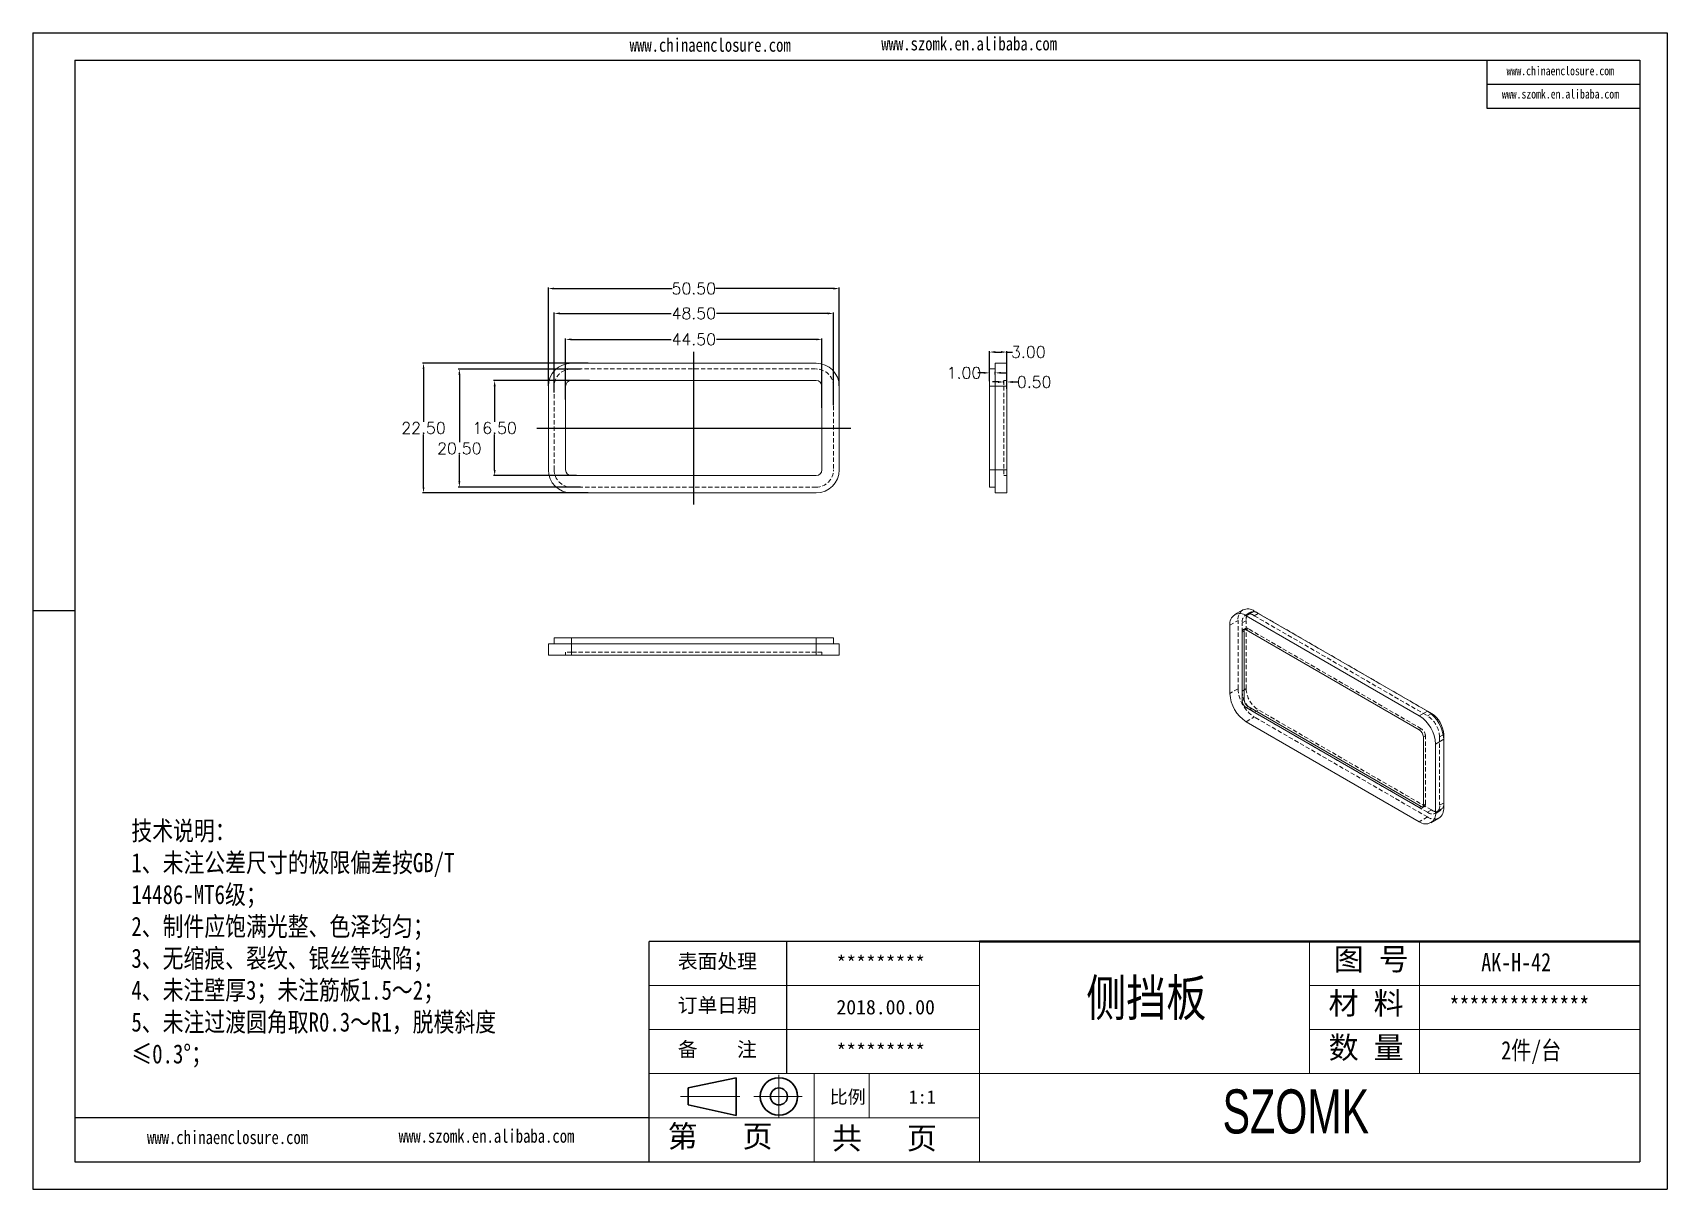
# Model space of a CAD drawing. Header units: inches. Extents: x 1209 to 3085, y 1126 to 1627.
# Drawn here: x 2801.4 to 3085.2, y 1125.7 to 1326.3 of the extents above; entities that cross this region are included whole.
import ezdxf

# ---------------------------------------------------------------- set-up
doc = ezdxf.new("R2010")
doc.units = ezdxf.units.IN
doc.header["$LTSCALE"] = 15
doc.linetypes.add('CENTER2', pattern=[28.575, 19.05, -3.175, 3.175, -3.175])
doc.linetypes.add('HIDDEN', pattern=[0.075, 0.05, -0.025])
doc.layers.add('文字', color=81, linetype='Continuous')
for name, color, linetype, lineweight in [('粗实线', 7, 'Continuous', 30), ('细实线', 3, 'Continuous', 9), ('细点划线', 2, 'CENTER2', 9)]:
    doc.layers.add(name, color=color, linetype=linetype, lineweight=lineweight)
doc.styles.get("Standard").update_dxf_attribs({"font": 'txt', "bigfont": 'gbcbig.shx'})
doc.styles.add('宋体', font='', dxfattribs={"width": 0.8, "height": 3.5})
doc.styles.add('长仿宋', font='', dxfattribs={"width": 0.7, "height": 4})
doc.styles.get('宋体').set_extended_font_data('SimSun')
doc.styles.get('长仿宋').set_extended_font_data('SimSun')
doc.dimstyles.new('2.5', dxfattribs={"dimtxt": 2, "dimasz": 1, "dimexe": 0.18, "dimexo": 0.0625, "dimgap": 0.09, "dimtad": 0, "dimtih": 1, "dimtoh": 1, "dimzin": 0, "dimdsep": 46, "dimtxsty": 'Standard', "dimcen": 1, "dimadec": 0, "dimazin": 2, "dimtfac": 1, "dimtofl": 0, "dimtmove": 0, "dimatfit": 3, "dimfxl": 1, "dimtolj": 1, "dimtzin": 0, "dimarcsym": 0})

msp = doc.modelspace()

# ---------------------------------------------------------------- texts
at = {"char_height": 2.5139, "width": 1428.77457, "attachment_point": 1}
for s, insert in [('{\\fSimHei|b0|i0|c134|p49;表面处理}', (2913.44, 1166.485)), ('{\\fSimHei|b0|i0|c134|p49;*********}', (2940.974, 1166.162)), ('{\\fSimHei|b0|i0|c134|p49;订单日期}', (2913.44, 1158.841)), ('{\\fSimHei|b0|i0|c134|p49;2018.00.00}', (2940.974, 1158.518)), ('{\\fSimHei|b0|i0|c134|p49;备    注}', (2913.44, 1151.197)), ('{\\fSimHei|b0|i0|c134|p49;*********}', (2940.974, 1150.874))]:
    msp.add_mtext(s, dxfattribs=dict(at, insert=insert))
at = {"layer": '文字', "color": 0, "attachment_point": 1, "style": '宋体'}
for s, insert, char_height, width in [('www.chinaenclosure.com', (2905.079, 1325.352), 2.3357, 41.03606), ('www.szomk.en.alibaba.com', (2948.767, 1325.583), 2.3357, 41.03606), ('www.chinaenclosure.com', (3057.325, 1320.487), 1.55714, 27.35737), ('www.szomk.en.alibaba.com', (3056.511, 1316.454), 1.55714, 27.35737), ('{\\H1.111x;技术说明：\\P1、未注公差尺寸的极限偏差按GB/T 14486-MT6级；\\P2、制件应饱满光整、色泽均匀；\\P3、无缩痕、裂纹、银丝等缺陷；\\P4、未注壁厚3；未注筋板1.5～2；\\P5、未注过渡圆角取R0.3～R1，脱模斜度≤0.3%%D；}', (2818.571, 1189.52), 2.98598, 67.25751), ('{\\H1.111x;AK-H-42}', (3052.922, 1166.658), 2.86654, 33.14048), ('侧挡板', (2984.342, 1162.056), 6.3701, 81.43943), ('{\\H1.111x;**************}', (3047.409, 1159.014), 2.86654, 33.14048), ('{\\H1.111x;2件/台}', (3056.39, 1151.37), 2.86654, 33.14048), ('www.chinaenclosure.com', (2821.287, 1135.841), 2.3357, 41.03606), ('www.szomk.en.alibaba.com', (2864.974, 1136.073), 2.3357, 41.03606)]:
    msp.add_mtext(s, dxfattribs=dict(at, insert=insert, char_height=char_height, width=width))
at = {"layer": '粗实线', "insert": (3008.015, 1142.985), "char_height": 7.64412, "width": 85.72123, "attachment_point": 1, "style": '长仿宋'}
msp.add_mtext('{\\fSTXinwei|b0|i0|c134|p2;SZOMK}', dxfattribs=at)
at = {"layer": '细实线', "color": 7, "attachment_point": 1}
for s, insert, char_height, width in [('{\\fSimSun|b0|i0|c134|p54;图 号}', (3027.32, 1167.494), 3.82206, 19.1103), ('{\\fSimSun|b0|i0|c134|p54;材 料   }', (3026.414, 1159.85), 3.82206, 19.1103), ('{\\fSimSun|b0|i0|c134|p54;数 量}', (3026.432, 1152.168), 3.82206, 17.26855), ('{\\fSimSun|b0|i0|c134|p54;比例}', (2939.796, 1142.827), 2.29324, 10.06659), ('{\\fSimSun|b0|i0|c134|p54;1:1}', (2953.532, 1142.827), 2.29324, 10.06659), ('{\\fSimSun|b0|i0|c134|p54;第   页}', (2911.671, 1136.764), 3.82206, 28.66545), ('{\\fSimSun|b0|i0|c134|p54; 共   页}', (2937.588, 1136.44), 3.82206, 28.66545)]:
    msp.add_mtext(s, dxfattribs=dict(at, insert=insert, char_height=char_height, width=width))

# ---------------------------------------------------------------- blocks, each defined once
blk = doc.blocks.new('*D274')
at = {"color": 0, "lineweight": -2}
for p, q in [((2890.96, 1265.04), (2890.96, 1282.11)), ((2891.96, 1281.93), (2912.46, 1281.93)), ((2940.46, 1281.93), (2919.97, 1281.93)), ((2941.46, 1265.04), (2941.46, 1282.11))]:
    blk.add_line(p, q, dxfattribs=at)
at = {"color": 0}
for points in [[(2891.96, 1282.09), (2891.96, 1281.76), (2890.96, 1281.93)], [(2940.46, 1282.09), (2940.46, 1281.76), (2941.46, 1281.93)]]:
    blk.add_solid(points, dxfattribs=at)
at = {"layer": 'Defpoints', "color": 0}
for p in [(2941.46, 1281.93), (2890.96, 1264.97), (2941.46, 1264.97)]:
    blk.add_point(p, dxfattribs=at)
at = {"color": 0, "insert": (2916.21, 1281.93), "char_height": 2, "attachment_point": 5}
blk.add_mtext('\\A1;50.50', dxfattribs=at)
blk = doc.blocks.new('*D275')
at = {"color": 0, "lineweight": -2}
for p, q in [((2891.96, 1263.89), (2891.96, 1277.79)), ((2892.96, 1277.61), (2912.29, 1277.61)), ((2939.46, 1277.61), (2920.14, 1277.61)), ((2940.46, 1261.71), (2940.46, 1277.79))]:
    blk.add_line(p, q, dxfattribs=at)
at = {"color": 0}
for points in [[(2892.96, 1277.78), (2892.96, 1277.45), (2891.96, 1277.61)], [(2939.46, 1277.78), (2939.46, 1277.45), (2940.46, 1277.61)]]:
    blk.add_solid(points, dxfattribs=at)
at = {"layer": 'Defpoints', "color": 0}
for p in [(2940.46, 1277.61), (2891.96, 1263.83), (2940.46, 1261.64)]:
    blk.add_point(p, dxfattribs=at)
at = {"color": 0, "insert": (2916.21, 1277.61), "char_height": 2, "attachment_point": 5}
blk.add_mtext('\\A1;48.50', dxfattribs=at)
blk = doc.blocks.new('*D276')
at = {"color": 0, "lineweight": -2}
for p, q in [((2893.96, 1262.68), (2893.96, 1273.29)), ((2894.96, 1273.11), (2912.29, 1273.11)), ((2937.46, 1273.11), (2920.14, 1273.11)), ((2938.46, 1261.26), (2938.46, 1273.29))]:
    blk.add_line(p, q, dxfattribs=at)
at = {"color": 0}
for points in [[(2894.96, 1273.27), (2894.96, 1272.94), (2893.96, 1273.11)], [(2937.46, 1273.27), (2937.46, 1272.94), (2938.46, 1273.11)]]:
    blk.add_solid(points, dxfattribs=at)
at = {"layer": 'Defpoints', "color": 0}
for p in [(2938.46, 1273.11), (2893.96, 1262.62), (2938.46, 1261.2)]:
    blk.add_point(p, dxfattribs=at)
at = {"color": 0, "insert": (2916.21, 1273.11), "char_height": 2, "attachment_point": 5}
blk.add_mtext('\\A1;44.50', dxfattribs=at)
blk = doc.blocks.new('*D279')
at = {"color": 0, "lineweight": -2}
for p, q in [((2897.88, 1268.97), (2869.11, 1268.97)), ((2869.29, 1267.97), (2869.29, 1258.81)), ((2869.29, 1247.47), (2869.29, 1256.63)), ((2897.88, 1246.47), (2869.11, 1246.47))]:
    blk.add_line(p, q, dxfattribs=at)
at = {"color": 0}
for points in [[(2869.13, 1267.97), (2869.46, 1267.97), (2869.29, 1268.97)], [(2869.13, 1247.47), (2869.46, 1247.47), (2869.29, 1246.47)]]:
    blk.add_solid(points, dxfattribs=at)
at = {"layer": 'Defpoints', "color": 0}
for p in [(2869.29, 1268.97), (2897.95, 1268.97), (2897.95, 1246.47)]:
    blk.add_point(p, dxfattribs=at)
at = {"color": 0, "insert": (2869.29, 1257.72), "char_height": 2, "attachment_point": 5}
blk.add_mtext('\\A1;22.50', dxfattribs=at)
blk = doc.blocks.new('*D280')
at = {"color": 0, "lineweight": -2}
for p, q in [((2896.53, 1267.97), (2875.33, 1267.97)), ((2875.51, 1266.97), (2875.51, 1255.28)), ((2875.51, 1248.47), (2875.51, 1253.1)), ((2896.53, 1247.47), (2875.33, 1247.47))]:
    blk.add_line(p, q, dxfattribs=at)
at = {"color": 0}
for points in [[(2875.34, 1266.97), (2875.68, 1266.97), (2875.51, 1267.97)], [(2875.34, 1248.47), (2875.68, 1248.47), (2875.51, 1247.47)]]:
    blk.add_solid(points, dxfattribs=at)
at = {"layer": 'Defpoints', "color": 0}
for p in [(2875.51, 1267.97), (2896.59, 1267.97), (2896.59, 1247.47)]:
    blk.add_point(p, dxfattribs=at)
at = {"color": 0, "insert": (2875.51, 1254.19), "char_height": 2, "attachment_point": 5}
blk.add_mtext('\\A1;20.50', dxfattribs=at)
blk = doc.blocks.new('*D281')
at = {"color": 0, "lineweight": -2}
for p, q in [((2898.12, 1265.97), (2881.46, 1265.97)), ((2881.64, 1264.97), (2881.64, 1258.81)), ((2881.64, 1250.47), (2881.64, 1256.63)), ((2895.83, 1249.47), (2881.46, 1249.47))]:
    blk.add_line(p, q, dxfattribs=at)
at = {"color": 0}
for points in [[(2881.47, 1264.97), (2881.81, 1264.97), (2881.64, 1265.97)], [(2881.47, 1250.47), (2881.81, 1250.47), (2881.64, 1249.47)]]:
    blk.add_solid(points, dxfattribs=at)
at = {"layer": 'Defpoints', "color": 0}
for p in [(2881.64, 1265.97), (2898.18, 1265.97), (2895.89, 1249.47)]:
    blk.add_point(p, dxfattribs=at)
at = {"color": 0, "insert": (2881.64, 1257.72), "char_height": 2, "attachment_point": 5}
blk.add_mtext('\\A1;16.50', dxfattribs=at)
blk = doc.blocks.new('*D282')
at = {"color": 0, "lineweight": -2}
for p, q in [((2969.05, 1265.72), (2968.05, 1265.72)), ((2970.05, 1265.54), (2970.05, 1265.9)), ((2970.55, 1265.54), (2970.55, 1265.9)), ((2971.55, 1265.72), (2972.55, 1265.72))]:
    blk.add_line(p, q, dxfattribs=at)
at = {"color": 0}
for points in [[(2969.05, 1265.89), (2969.05, 1265.55), (2970.05, 1265.72)], [(2971.55, 1265.89), (2971.55, 1265.55), (2970.55, 1265.72)]]:
    blk.add_solid(points, dxfattribs=at)
at = {"layer": 'Defpoints', "color": 0}
for p in [(2970.55, 1265.72), (2970.05, 1265.47), (2970.55, 1265.47)]:
    blk.add_point(p, dxfattribs=at)
at = {"color": 0, "insert": (2975.3, 1265.72), "char_height": 2, "attachment_point": 5}
blk.add_mtext('\\A1;0.50', dxfattribs=at)
blk = doc.blocks.new('*D283')
at = {"color": 0, "lineweight": -2}
for p, q in [((2966.55, 1267.3), (2965.55, 1267.3)), ((2967.55, 1267.04), (2967.55, 1267.48)), ((2968.55, 1267.04), (2968.55, 1267.48)), ((2969.55, 1267.3), (2970.55, 1267.3))]:
    blk.add_line(p, q, dxfattribs=at)
at = {"color": 0}
for points in [[(2966.55, 1267.47), (2966.55, 1267.14), (2967.55, 1267.3)], [(2969.55, 1267.47), (2969.55, 1267.14), (2968.55, 1267.3)]]:
    blk.add_solid(points, dxfattribs=at)
at = {"layer": 'Defpoints', "color": 0}
for p in [(2967.55, 1267.3), (2967.55, 1266.97), (2968.55, 1266.97)]:
    blk.add_point(p, dxfattribs=at)
at = {"color": 0, "insert": (2963.12, 1267.3), "char_height": 2, "attachment_point": 5}
blk.add_mtext('\\A1;1.00', dxfattribs=at)
blk = doc.blocks.new('*D284')
at = {"color": 0, "lineweight": -2}
for p, q in [((2967.55, 1265.87), (2967.55, 1271.09)), ((2968.55, 1270.91), (2969.55, 1270.91)), ((2970.55, 1264.53), (2970.55, 1271.09)), ((2970.55, 1270.91), (2971.55, 1270.91))]:
    blk.add_line(p, q, dxfattribs=at)
at = {"color": 0}
for points in [[(2968.55, 1271.08), (2968.55, 1270.75), (2967.55, 1270.91)], [(2969.55, 1271.08), (2969.55, 1270.75), (2970.55, 1270.91)]]:
    blk.add_solid(points, dxfattribs=at)
at = {"layer": 'Defpoints', "color": 0}
for p in [(2970.55, 1270.91), (2967.55, 1265.81), (2970.55, 1264.47)]:
    blk.add_point(p, dxfattribs=at)
at = {"color": 0, "insert": (2974.3, 1270.91), "char_height": 2, "attachment_point": 5}
blk.add_mtext('\\A1;3.00', dxfattribs=at)

# ---------------------------------------------------------------- dimensions: what is measured, and where the dimension line sits
for base, p1, p2, picture, middle in [((2941.464, 1281.928), (2890.964, 1264.973), (2941.464, 1264.973), '*D274', (2916.214, 1281.928)), ((2940.464, 1277.615), (2891.964, 1263.826), (2940.464, 1261.644), '*D275', (2916.214, 1277.615)), ((2970.547, 1270.915), (2967.547, 1265.81), (2970.547, 1264.468), '*D284', (2974.304, 1270.915))]:
    dim = msp.add_linear_dim(base=base, p1=p1, p2=p2, dimstyle='2.5')
    dim.commit()
    dim.dimension.update_dxf_attribs({"geometry": picture, "text_midpoint": middle, "dimtype": 160})
for base, p1, p2, picture, middle in [((2938.464, 1273.108), (2893.964, 1262.615), (2938.464, 1261.199), '*D276', (2916.214, 1273.108)), ((2967.547, 1267.304), (2968.547, 1266.973), (2967.547, 1266.973), '*D283', (2963.124, 1267.304)), ((2970.547, 1265.719), (2970.047, 1265.473), (2970.547, 1265.473), '*D282', (2975.304, 1265.719))]:
    dim = msp.add_linear_dim(base=base, p1=p1, p2=p2, dimstyle='2.5')
    dim.commit()
    dim.dimension.update_dxf_attribs({"geometry": picture, "text_midpoint": middle})
for base, p1, p2, picture, middle in [((2869.292, 1268.973), (2897.947, 1246.473), (2897.947, 1268.973), '*D279', (2869.292, 1257.723)), ((2875.509, 1267.973), (2896.594, 1247.473), (2896.594, 1267.973), '*D280', (2875.509, 1254.188))]:
    dim = msp.add_linear_dim(base=base, p1=p1, p2=p2, angle=90, dimstyle='2.5')
    dim.commit()
    dim.dimension.update_dxf_attribs({"geometry": picture, "text_midpoint": middle, "dimtype": 160})
dim = msp.add_linear_dim(base=(2881.638, 1265.973), p1=(2895.892, 1249.473), p2=(2898.182, 1265.973), angle=90, dimstyle='2.5')
dim.commit()
dim.dimension.update_dxf_attribs({"geometry": '*D281', "text_midpoint": (2881.638, 1257.723)})

# ---------------------------------------------------------------- linework, layer by layer
for p, q in [((2801.437, 1326.315), (3085.225, 1326.315)), ((2801.437, 1326.315), (2801.437, 1125.657)), ((3085.225, 1326.315), (3085.225, 1125.657)), ((2808.781, 1321.537), (3080.448, 1321.537)), ((2808.781, 1321.537), (2808.781, 1130.434)), ((3053.906, 1321.537), (3053.906, 1313.243)), ((3080.448, 1321.537), (3080.448, 1130.434)), ((3053.906, 1317.39), (3080.448, 1317.39)), ((3053.906, 1313.243), (3080.448, 1313.243)), ((2808.781, 1225.986), (2801.437, 1225.986)), ((2801.437, 1218.554), (2801.437, 1125.657)), ((2965.786, 1168.655), (2908.455, 1168.655)), ((2908.455, 1130.434), (2908.455, 1168.655)), ((2932.343, 1145.722), (2932.343, 1168.655)), ((2908.455, 1138.078), (2808.781, 1138.078)), ((2808.781, 1130.434), (3080.448, 1130.434)), ((2801.437, 1125.657), (3085.225, 1125.657)), ((2801.437, 1125.657), (2932.821, 1125.657))]:
    msp.add_line(p, q)
at = {"color": 7, "linetype": 'Continuous', "lineweight": 15}
for p, q in [((2937.464, 1268.973), (2894.964, 1268.973)), ((2968.547, 1264.973), (2968.547, 1268.973)), ((2968.547, 1268.973), (2970.547, 1268.973)), ((2970.547, 1268.973), (2970.547, 1264.973)), ((2937.464, 1265.973), (2894.964, 1265.973)), ((2968.547, 1267.973), (2967.547, 1267.973)), ((2967.547, 1264.973), (2967.547, 1267.973)), ((2890.964, 1264.973), (2890.964, 1250.473)), ((2893.964, 1264.973), (2893.964, 1250.473)), ((2938.464, 1250.473), (2938.464, 1264.973)), ((2941.464, 1250.473), (2941.464, 1264.973)), ((2968.547, 1264.973), (2967.547, 1264.973)), ((2967.547, 1250.473), (2967.547, 1264.973)), ((2970.547, 1264.973), (2968.547, 1264.973)), ((2968.547, 1250.473), (2968.547, 1264.973)), ((2970.547, 1264.973), (2970.547, 1250.473)), ((2894.964, 1249.473), (2937.464, 1249.473)), ((2968.547, 1250.473), (2967.547, 1250.473)), ((2967.547, 1247.473), (2967.547, 1250.473)), ((2968.547, 1250.473), (2970.547, 1250.473)), ((2968.547, 1246.473), (2968.547, 1250.473)), ((2970.547, 1250.473), (2970.547, 1246.473)), ((2894.964, 1246.473), (2937.464, 1246.473)), ((2968.547, 1247.473), (2967.547, 1247.473)), ((2970.547, 1246.473), (2968.547, 1246.473)), ((3011.526, 1226.168), (3010.112, 1225.352)), ((3013.526, 1225.97), (3012.112, 1225.154)), ((3013.526, 1225.97), (3043.578, 1208.621)), ((3009.283, 1223.52), (3009.283, 1211.68)), ((3042.164, 1207.805), (3012.112, 1225.154)), ((2890.964, 1218.315), (2890.964, 1220.315)), ((2890.964, 1220.315), (2894.964, 1220.315)), ((2891.964, 1220.315), (2891.964, 1221.315)), ((2891.964, 1221.315), (2894.964, 1221.315)), ((2894.964, 1220.315), (2894.964, 1221.315)), ((2894.964, 1221.315), (2937.464, 1221.315)), ((2894.964, 1220.315), (2894.964, 1218.315)), ((2894.964, 1220.315), (2937.464, 1220.315)), ((2937.464, 1220.315), (2937.464, 1221.315)), ((2937.464, 1221.315), (2940.464, 1221.315)), ((2937.464, 1218.315), (2937.464, 1220.315)), ((2937.464, 1220.315), (2941.464, 1220.315)), ((2940.464, 1220.315), (2940.464, 1221.315)), ((2941.464, 1220.315), (2941.464, 1218.315)), ((3011.758, 1222.5), (3011.405, 1222.296)), ((3011.405, 1222.296), (3011.405, 1210.456)), ((3011.758, 1222.5), (3011.758, 1210.66)), ((3042.164, 1205.355), (3012.112, 1222.704)), ((2894.964, 1218.315), (2890.964, 1218.315)), ((2937.464, 1218.315), (2894.964, 1218.315)), ((2941.464, 1218.315), (2937.464, 1218.315)), ((3011.758, 1210.66), (3011.405, 1210.456)), ((3012.465, 1209.435), (3012.112, 1209.231)), ((3012.112, 1209.231), (3042.164, 1191.882)), ((3012.465, 1209.435), (3042.517, 1192.087)), ((3012.112, 1206.782), (3042.164, 1189.433)), ((3042.164, 1207.805), (3043.578, 1208.621)), ((3043.603, 1208.607), (3044.285, 1208.213)), ((3042.871, 1192.291), (3042.871, 1204.131)), ((3046.406, 1203.722), (3044.992, 1202.906)), ((3046.406, 1204.539), (3046.406, 1203.722)), ((3046.406, 1203.722), (3046.406, 1191.883)), ((3044.992, 1191.066), (3044.992, 1202.906)), ((3042.517, 1192.087), (3042.164, 1191.882)), ((3044.164, 1189.235), (3045.578, 1190.051)), ((3044.992, 1191.066), (3046.406, 1191.883))]:
    msp.add_line(p, q, dxfattribs=at)
at = {"color": 1}
for p, q in [((2916.214, 1244.473), (2916.214, 1270.973)), ((2888.964, 1257.723), (2943.464, 1257.723))]:
    msp.add_line(p, q, dxfattribs=at)
at = {"color": 7, "linetype": 'HIDDEN', "lineweight": 0}
for p, q in [((2894.964, 1267.973), (2937.464, 1267.973)), ((2970.047, 1265.973), (2970.547, 1265.973)), ((2970.047, 1265.973), (2970.047, 1264.973)), ((2891.964, 1250.473), (2891.964, 1264.973)), ((2940.464, 1264.973), (2940.464, 1250.473)), ((2968.547, 1264.973), (2967.547, 1264.973)), ((2968.547, 1264.973), (2970.547, 1264.973)), ((2970.047, 1264.973), (2970.547, 1264.973)), ((2970.047, 1264.973), (2970.047, 1250.473)), ((2968.547, 1250.473), (2967.547, 1250.473)), ((2970.547, 1250.473), (2968.547, 1250.473)), ((2970.047, 1250.473), (2970.047, 1249.473)), ((2970.047, 1250.473), (2970.547, 1250.473)), ((2970.047, 1249.473), (2970.547, 1249.473)), ((2937.464, 1247.473), (2894.964, 1247.473)), ((3009.283, 1223.52), (3010.697, 1224.337)), ((3010.697, 1212.497), (3010.697, 1224.337)), ((3011.405, 1223.929), (3012.112, 1224.337)), ((3011.405, 1222.296), (3011.405, 1223.929)), ((3012.733, 1225.71), (3012.026, 1225.302)), ((3012.112, 1212.497), (3012.112, 1224.337)), ((3013.526, 1225.154), (3014.233, 1225.562)), ((3013.526, 1225.154), (3043.578, 1207.805)), ((3014.233, 1225.562), (3043.603, 1208.607)), ((2894.964, 1220.315), (2894.964, 1221.315)), ((2894.964, 1218.315), (2894.964, 1220.315)), ((2937.464, 1220.315), (2937.464, 1221.315)), ((2937.464, 1220.315), (2937.464, 1218.315)), ((3011.965, 1222.958), (3011.612, 1222.754)), ((3012.465, 1222.908), (3012.112, 1222.704)), ((3042.517, 1205.559), (3012.465, 1222.908)), ((2893.964, 1218.815), (2893.964, 1218.315)), ((2894.964, 1218.815), (2893.964, 1218.815)), ((2937.464, 1218.815), (2894.964, 1218.815)), ((2894.964, 1218.815), (2894.964, 1218.315)), ((2937.464, 1218.815), (2937.464, 1218.315)), ((2938.464, 1218.815), (2937.464, 1218.815)), ((2938.464, 1218.815), (2938.464, 1218.315)), ((3010.697, 1212.497), (3009.283, 1211.68)), ((3011.405, 1212.089), (3012.112, 1212.497)), ((3012.112, 1206.782), (3013.526, 1207.598)), ((3013.526, 1208.414), (3014.233, 1208.823)), ((3043.578, 1191.066), (3013.526, 1208.414)), ((3043.578, 1190.249), (3013.526, 1207.598)), ((3044.285, 1191.474), (3014.233, 1208.823)), ((3043.578, 1207.805), (3044.213, 1208.171)), ((3042.517, 1205.559), (3042.164, 1205.355)), ((3043.224, 1204.335), (3042.871, 1204.131)), ((3043.224, 1192.495), (3043.224, 1204.335)), ((3045.699, 1204.131), (3046.334, 1204.497)), ((3045.699, 1204.131), (3045.699, 1192.291)), ((3042.664, 1191.833), (3043.017, 1192.037)), ((3043.224, 1192.495), (3042.871, 1192.291)), ((3045.699, 1192.291), (3046.406, 1192.699)), ((3043.578, 1190.249), (3042.164, 1189.433)), ((3043.578, 1191.066), (3044.285, 1191.474)), ((3045.078, 1190.917), (3045.785, 1191.325))]:
    msp.add_line(p, q, dxfattribs=at)
at = {"color": 8, "linetype": 'Continuous', "lineweight": 15}
for p, q in [((3044.213, 1208.171), (3044.285, 1208.213)), ((3046.334, 1204.497), (3046.406, 1204.539))]:
    msp.add_line(p, q, dxfattribs=at)
at = {"color": 7, "linetype": 'Continuous', "lineweight": 15}
for centre, radius, start, end in [((2894.964, 1264.973), 4, 90, 180), ((2937.464, 1264.973), 4, 0, 90), ((2894.964, 1264.973), 1, 90, 180), ((2937.464, 1264.973), 1, 0, 90), ((2894.964, 1250.473), 4, 180, 270), ((2894.964, 1250.473), 1, 180, 270), ((2937.464, 1250.473), 1, 270, 0), ((2937.464, 1250.473), 4, 270, 0), ((3012.354, 1224.335), 2.012, 54.38242, 114.30712), ((3011.008, 1223.8), 1.747, 50.79671, 189.21404), ((3011.836, 1222.366), 0.437, 50.79671, 189.21404), ((3012.395, 1222.523), 0.637, 154.29191, 182.10457), ((3015.424, 1211.96), 6.147, 182.60548, 237.39452), ((3012.94, 1210.526), 1.537, 182.60548, 237.39452), ((3013.293, 1210.73), 1.537, 182.60548, 237.39452), ((3038.851, 1202.627), 6.147, 2.60548, 57.39452), ((3040.265, 1203.443), 6.147, 2.60548, 57.39452), ((3041.814, 1204.337), 4.597, 2.52015, 57.47985), ((3041.336, 1204.061), 1.537, 2.60548, 57.39452), ((3042.44, 1192.221), 0.437, 230.79671, 9.21404), ((3042.856, 1192.626), 0.637, 237.89857, 265.70436), ((3043.268, 1190.786), 1.747, 230.79671, 9.21404), ((3044.457, 1191.661), 1.962, 304.8332, 6.47898)]:
    msp.add_arc(centre, radius, start, end, dxfattribs=at)
at = {"color": 7, "linetype": 'HIDDEN', "lineweight": 0}
for centre, radius, start, end in [((2894.964, 1264.973), 3, 90, 180), ((2937.464, 1264.973), 3, 0, 90), ((2894.964, 1250.473), 3, 180, 270), ((2937.464, 1250.473), 3, 270, 0), ((3012.646, 1224.558), 1.962, 124.8332, 186.47898), ((3012.702, 1224.131), 1.313, 51.14713, 188.86362), ((3013.409, 1224.539), 1.313, 51.14713, 188.86362), ((3012.19, 1222.576), 0.431, 50.28556, 148.82231), ((3016.838, 1212.776), 6.147, 182.60548, 237.39452), ((3015.997, 1212.291), 4.597, 182.52015, 237.47985), ((3016.704, 1212.699), 4.597, 182.52015, 237.47985), ((3041.106, 1203.928), 4.597, 2.52015, 57.47985), ((3041.689, 1204.265), 1.537, 2.60548, 57.39452), ((3042.799, 1192.422), 0.431, 271.17629, 9.71991), ((3044.402, 1192.088), 1.313, 231.14713, 8.86362), ((3045.109, 1192.497), 1.313, 231.14713, 8.86362), ((3044.75, 1191.885), 2.012, 234.38242, 294.30712)]:
    msp.add_arc(centre, radius, start, end, dxfattribs=at)
at = {"layer": '粗实线', "color": 7, "lineweight": 40}
msp.add_line((3080.448, 1168.655), (2965.786, 1168.655), dxfattribs=at)
at = {"layer": '粗实线', "color": 7}
for p, q in [((2923.563, 1145.007), (2915.21, 1143.237)), ((2923.563, 1145.007), (2923.563, 1138.461)), ((2915.21, 1143.237), (2915.21, 1140.283)), ((2915.21, 1140.283), (2923.563, 1138.461))]:
    msp.add_line(p, q, dxfattribs=at)
for radius in [3.247, 1.477]:
    msp.add_circle((2930.996, 1141.76), radius, dxfattribs=at)
at = {"layer": '细实线', "color": 7}
for p, q in [((2965.786, 1168.655), (2965.786, 1130.434)), ((3023.117, 1168.655), (3023.117, 1145.722)), ((3042.227, 1168.655), (3042.227, 1145.883)), ((2965.786, 1161.011), (2908.455, 1161.011)), ((3080.448, 1161.011), (3023.117, 1161.011)), ((2965.786, 1153.367), (2908.455, 1153.367)), ((3080.448, 1153.367), (3023.117, 1153.367)), ((3080.448, 1145.722), (2908.455, 1145.722)), ((2937.12, 1145.722), (2937.12, 1130.434)), ((2946.676, 1145.722), (2946.676, 1138.078)), ((2965.786, 1138.078), (2908.455, 1138.078))]:
    msp.add_line(p, q, dxfattribs=at)
at = {"layer": '细点划线', "color": 7}
for p, q in [((2930.996, 1145.498), (2930.996, 1138.078)), ((2913.879, 1141.76), (2924.202, 1141.76)), ((2926.653, 1141.76), (2935.046, 1141.76))]:
    msp.add_line(p, q, dxfattribs=at)

msp.set_redraw_order([(e.dxf.handle, doc.entitydb.next_handle()) for e in msp.query("TEXT MTEXT ATTDEF DIMENSION ARC_DIMENSION")])  # texts and dimensions are drawn at this point

doc.saveas('drawing.dxf')
